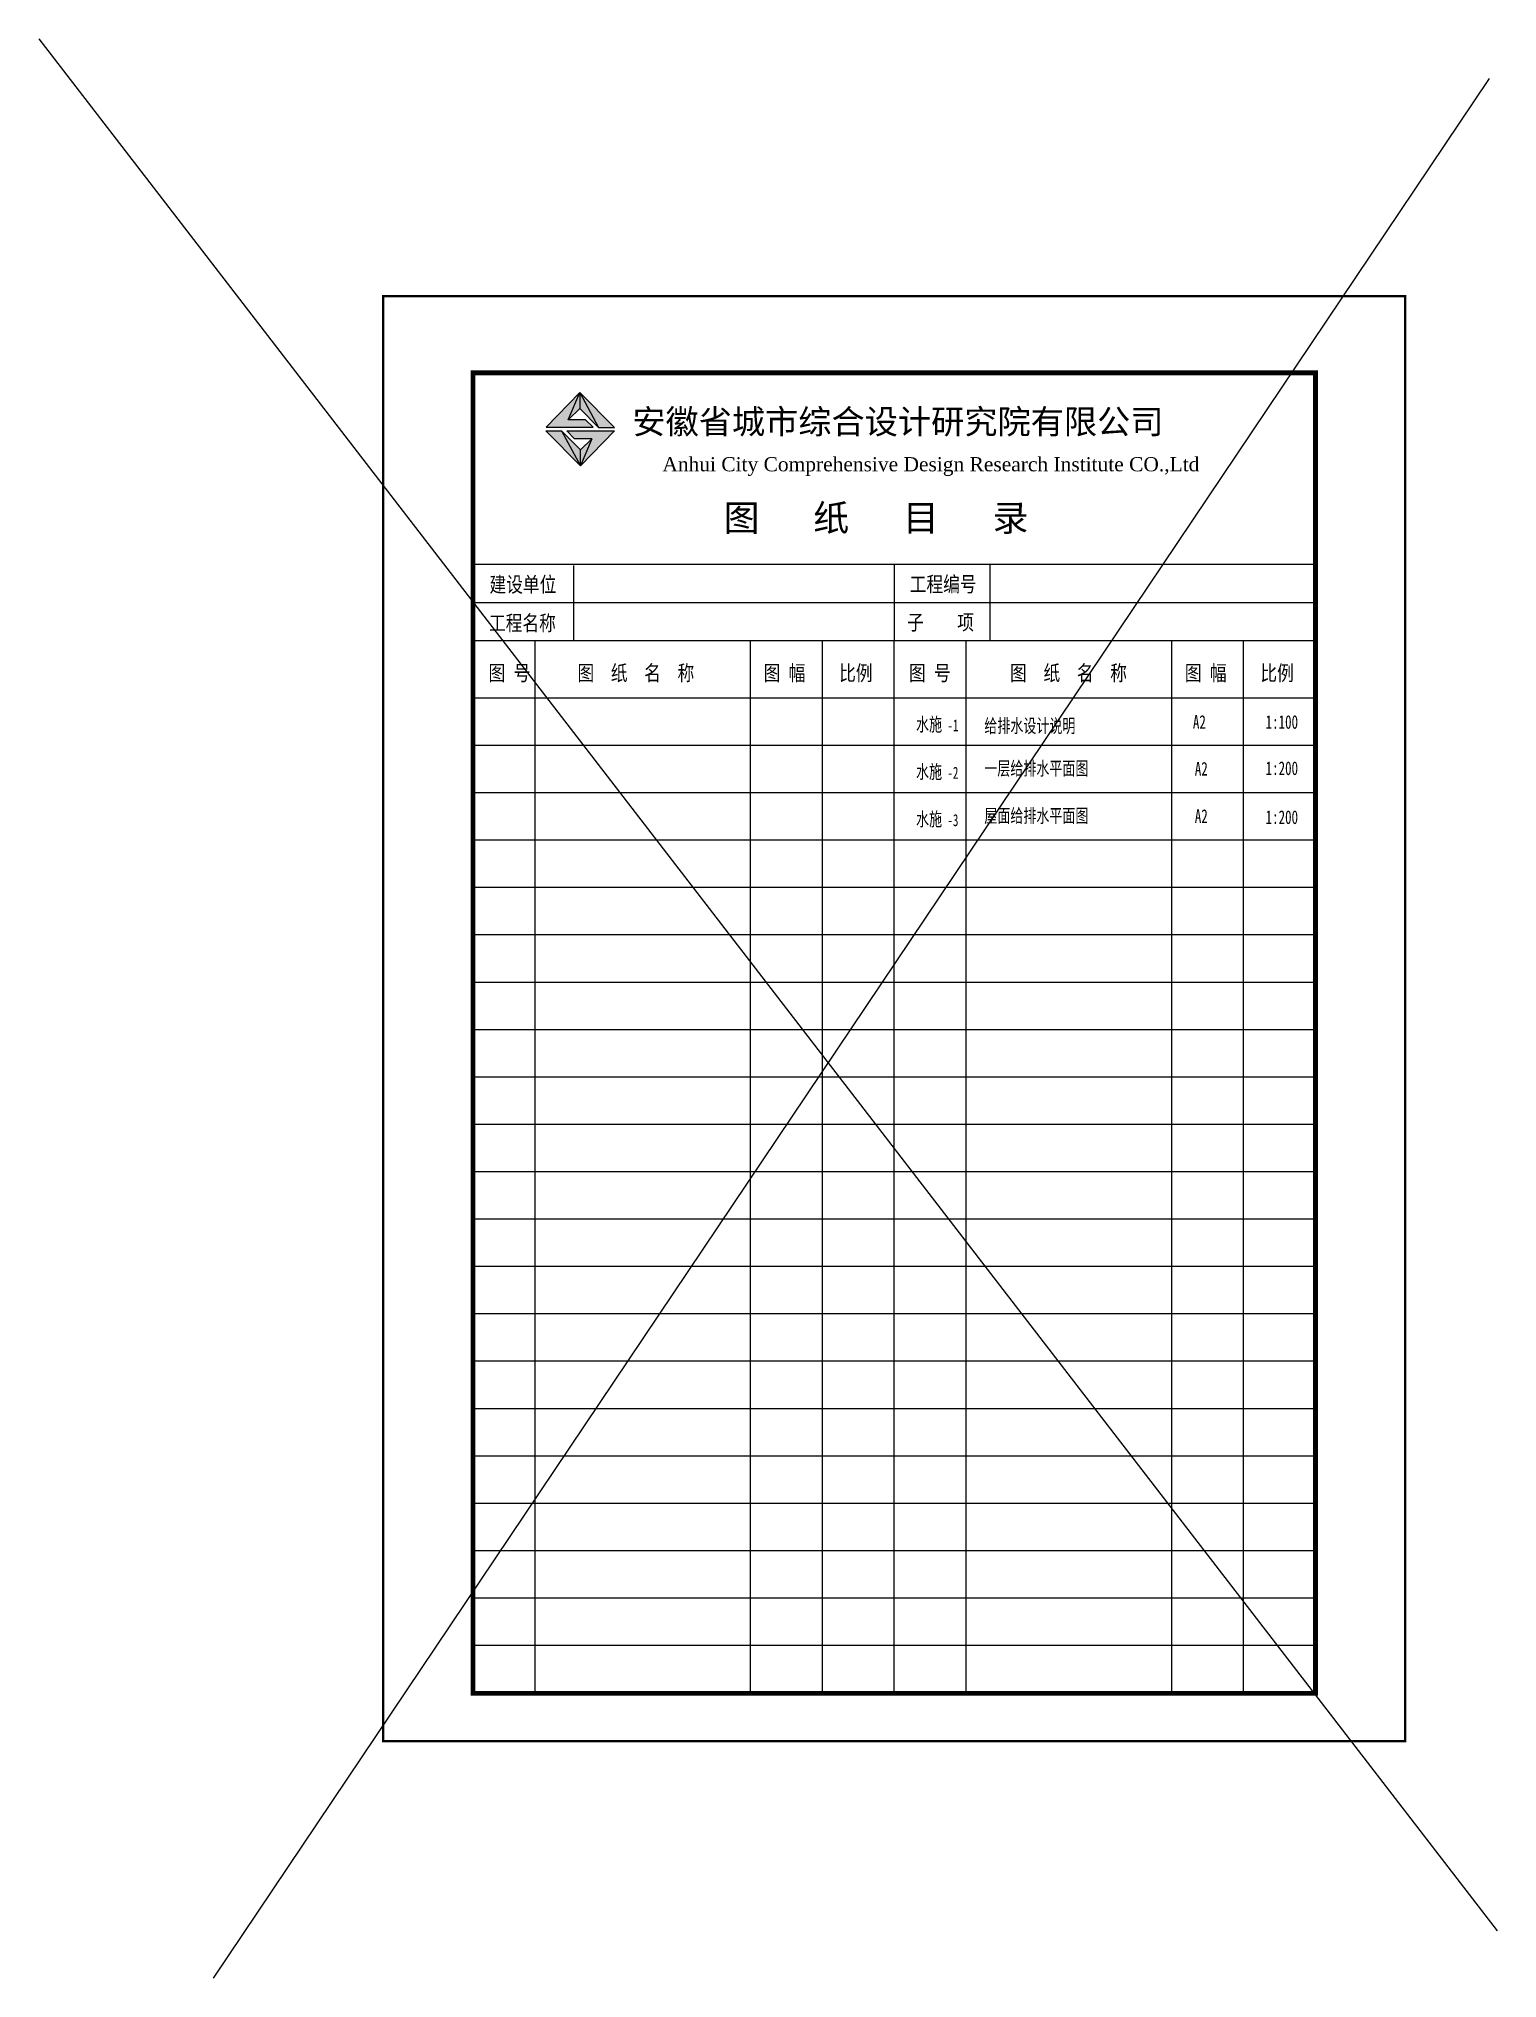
# Model space of a CAD drawing. Extents: x 1680110 to 4798266, y 269661 to 1249705.
# Drawn here: x 2447688 to 2477651, y 686297 to 726160 of the extents above; entities that cross this region are included whole.
import ezdxf

# ---------------------------------------------------------------- set-up
doc = ezdxf.new("R2010")
doc.units = 0
doc.header["$LTSCALE"] = 1000
doc.header["$MEASUREMENT"] = 0
doc.layers.add('A_DE_DETAIL_3', color=144, linetype='Continuous')
doc.layers.add('PUB_TEXT', color=7, linetype='Continuous')
doc.styles.add('-宋体', font='')
doc.styles.add('_SIMPLEX9', font='', dxfattribs={"width": 0.675})
doc.styles.add('GHF', font='times.ttf')
doc.styles.add('宋体', font='')
doc.styles.add('黑体', font='simhei.ttf')
doc.styles.get('-宋体').set_extended_font_data('SimSun')
doc.styles.get('_SIMPLEX9').set_extended_font_data('SimSun')
doc.styles.get('宋体').set_extended_font_data('NSimSun')
pattern_1 = [(0, (1342875.8094, 1206683.179), (1.983867188, 3.967734375), [0, -3.967734375])]

msp = doc.modelspace()

# ---------------------------------------------------------------- texts
at = {"color": 11, "lineweight": 60, "style": '-宋体'}
msp.add_text('图   纸   目   录', height=540.894, dxfattribs=at).set_placement((2461756.7, 716043, 0))
at = {"layer": 'PUB_TEXT'}
for s, height, style, p in [('安徽省城市综合设计研究院有限公司', 500, '黑体', (2459882.3, 718039.9, 0)), ('Anhui City Comprehensive Design Research Institute CO.,Ltd', 291.563, 'GHF', (2460499.4, 717269.6, 0))]:
    msp.add_text(s, height=height, dxfattribs=dict(at, style=style)).set_placement(p)
at = {"layer": 'PUB_TEXT', "color": 11, "style": '-宋体', "width": 0.8}
for s, height, p in [('建设单位', 314.7, (2456947, 714786.3, 0)), ('工程编号', 314.7, (2465580.7, 714792.2, 0)), ('工程名称', 314.7, (2456936.7, 713993, 0)), ('子    项', 314.7, (2465527.8, 714008.3, 0)), ('图 号', 314.7, (2456927.5, 712967.2, 0)), ('   图  纸  名  称', 314.702, (2458240.2, 712967.2, 0)), ('图 幅', 314.7, (2462579.9, 712967.2, 0)), ('比例', 314.7, (2464131.5, 712967.2, 0)), ('图 号', 314.7, (2465565.2, 712967.2, 0)), ('   图  纸  名  称', 314.702, (2467129.1, 712967.2, 0)), ('图 幅', 314.7, (2471234.3, 712967.2, 0)), ('比例', 314.7, (2472785.8, 712967.2, 0))]:
    msp.add_text(s, height=height, dxfattribs=at).set_placement(p)
at = {"layer": 'PUB_TEXT', "lineweight": -3}
for s, height, style, width, p in [('水施', 280.28, '宋体', 0.7, (2465711, 711929.1, 0)), ('-1', 246.65, '_SIMPLEX9', 0.675, (2466354.4, 711923.5, 0)), ('水施', 280.28, '宋体', 0.7, (2465711, 710955.5, 0)), ('-2', 246.65, '_SIMPLEX9', 0.675, (2466354.4, 710949.9, 0)), ('水施', 280.28, '宋体', 0.7, (2465711, 709981.9, 0)), ('-3', 246.65, '_SIMPLEX9', 0.675, (2466354.4, 709976.3, 0))]:
    msp.add_text(s, height=height, dxfattribs=dict(at, style=style, width=width)).set_placement(p)
at = {"layer": 'PUB_TEXT', "style": '宋体', "width": 0.7}
for s, p in [('给排水设计说明', (2467113.8, 711898.1, 0)), ('A2', (2471399.3, 711977.3, 0)), ('1:100', (2472893, 711977.3, 0)), ('一层给排水平面图', (2467113.8, 711023.5, 0)), ('A2', (2471438.3, 711015.9, 0)), ('1:200', (2472893, 711026.9, 0)), ('屋面给排水平面图', (2467113.8, 710050.7, 0)), ('A2', (2471438.3, 710042.3, 0)), ('1:200', (2472893, 710020.8, 0))]:
    msp.add_text(s, height=280.05, dxfattribs=at).set_placement(p)

# ---------------------------------------------------------------- hatches: boundary and pattern name
msp.add_hatch(color=1).paths.add_polyline_path([(2458565, 718329.2), (2458805.9, 718887.9), (2458111.4, 718174.1), (2459078.4, 718174.1), (2458918, 718329.2)])
at = {"layer": 'A_DE_DETAIL_3'}
for color, points in [(41, [(2459185.3, 718171.2), (2459512.7, 718171.2), (2458805.9, 718887.9)]), (41, [(2458424.6, 718102.3), (2458103.5, 718102.3), (2458815.3, 717379.3)]), (1, [(2458535.3, 718104.4), (2458693.2, 717938.7), (2459050.9, 717938.7), (2458815.3, 717379.3), (2459513.2, 718104.4)])]:
    msp.add_hatch(color=color, dxfattribs=at).paths.add_polyline_path(points)
at = {"layer": 'PUB_TEXT'}
h = msp.add_hatch(dxfattribs=at)
h.set_pattern_fill('松散材料', color=256, scale=2.116125, style=0)
h.set_pattern_definition(pattern_1)
h.paths.add_polyline_path([(2458805.9, 718559.4), (2458805.9, 718887.9), (2458565, 718329.2)])
h = msp.add_hatch(dxfattribs=at)
h.set_pattern_fill('松散材料', color=256, scale=2.116125, style=0)
h.set_pattern_definition(pattern_1)
h.paths.add_polyline_path([(2459185.3, 718171.2), (2458805.9, 718887.9), (2458805.9, 718559.4)])
h = msp.add_hatch(dxfattribs=at)
h.set_pattern_fill('松散材料', color=256, scale=2.116125, style=0)
h.set_pattern_definition(pattern_1)
h.paths.add_polyline_path([(2458424.6, 718102.3), (2458815.3, 717379.3), (2458815.3, 717712.5)])
h.paths.add_polyline_path([(2458815.3, 717379.3), (2459050.9, 717938.7), (2458815.3, 717712.5)])

# ---------------------------------------------------------------- linework, layer by layer
for p, q in [((2447687.6, 726159.7), (2477651, 687272.8)), ((2477488.2, 725346.1), (2451270.2, 686296.6)), ((2458565, 718329.2, 0), (2458805.9, 718887.9, 0)), ((2458805.9, 718887.9, 0), (2459185.3, 718171.2, 0)), ((2458815.3, 717379.3, 0), (2458103.5, 718102.3, 0)), ((2458103.5, 718102.3, 0), (2458424.6, 718102.3, 0)), ((2458424.6, 718102.3, 0), (2458815.3, 717379.3, 0)), ((2458535.3, 718104.4, 0), (2459513.2, 718104.4, 0)), ((2458693.2, 717938.7, 0), (2458535.3, 718104.4, 0)), ((2459050.9, 717938.7, 0), (2458693.2, 717938.7, 0)), ((2459513.2, 718104.4, 0), (2458815.3, 717379.3, 0)), ((2459050.9, 717938.7, 0), (2458815.3, 717379.3, 0))]:
    msp.add_line(p, q)
for p, q in [((2458815.3, 717712.5, 0), (2458424.6, 718102.3, 0)), ((2458815.3, 717712.5, 0), (2459050.9, 717938.7, 0)), ((2458815.3, 717379.3, 0), (2458815.3, 717712.5, 0))]:
    msp.add_line(p, q, dxfattribs=at)
at = {"layer": 'PUB_TEXT', "color": 11}
for p, q in [((2456608.3, 715360.7, 0), (2473916.9, 715360.7, 0)), ((2458673.6, 715335.9, 0), (2458673.6, 713787.2, 0)), ((2465262.6, 715360.7, 0), (2465262.6, 713787.2, 0)), ((2467229.5, 715360.7, 0), (2467229.5, 713787.2, 0)), ((2456608.3, 714573.9, 0), (2473916.9, 714573.9, 0)), ((2473916.9, 713787.2, 0), (2456608.3, 713787.2, 0)), ((2457885.1, 692161.2, 0), (2457885.1, 713787.2, 0)), ((2462312.3, 692161.2, 0), (2462312.3, 713787.2, 0)), ((2463787.5, 692161.2, 0), (2463787.5, 713787.2, 0)), ((2465262.6, 692161.2, 0), (2465262.6, 713787.2, 0)), ((2466737.8, 692161.2, 0), (2466737.8, 713787.2, 0)), ((2470966.6, 692161.2, 0), (2470966.6, 713787.2, 0)), ((2472441.8, 692161.2, 0), (2472441.8, 713787.2, 0)), ((2473916.9, 712607, 0), (2456608.3, 712607, 0)), ((2473916.9, 712607, 0), (2456608.3, 712607, 0)), ((2473916.9, 711633.4, 0), (2456608.3, 711633.4, 0)), ((2465262.6, 711633.4, 0), (2456608.3, 711633.4, 0)), ((2465262.6, 711633.4, 0), (2456608.3, 711633.4, 0)), ((2465262.6, 711633.4, 0), (2456608.3, 711633.4, 0)), ((2465262.6, 711633.4, 0), (2456608.3, 711633.4, 0)), ((2473916.9, 710659.8, 0), (2456608.3, 710659.8, 0)), ((2473916.9, 709686.2, 0), (2456608.3, 709686.2, 0)), ((2473916.9, 708712.6, 0), (2456608.3, 708712.6, 0)), ((2473916.9, 707739, 0), (2456608.3, 707739, 0)), ((2473916.9, 706765.4, 0), (2456608.3, 706765.4, 0)), ((2465262.6, 706765.4, 0), (2456608.3, 706765.4, 0)), ((2465262.6, 706765.4, 0), (2456608.3, 706765.4, 0)), ((2465262.6, 706765.4, 0), (2456608.3, 706765.4, 0)), ((2465262.6, 706765.4, 0), (2456608.3, 706765.4, 0)), ((2473916.9, 705791.8, 0), (2456608.3, 705791.8, 0)), ((2473916.9, 704818.2, 0), (2456608.3, 704818.2, 0)), ((2473916.9, 703844.5, 0), (2456608.3, 703844.5, 0)), ((2473916.9, 702870.9, 0), (2456608.3, 702870.9, 0)), ((2473916.9, 701897.3, 0), (2456608.3, 701897.3, 0)), ((2473916.9, 700923.7, 0), (2456608.3, 700923.7, 0)), ((2473916.9, 699950.1, 0), (2456608.3, 699950.1, 0)), ((2473916.9, 698976.5, 0), (2456608.3, 698976.5, 0)), ((2473916.9, 698002.9, 0), (2456608.3, 698002.9, 0)), ((2473916.9, 697029.3, 0), (2456608.3, 697029.3, 0)), ((2473916.9, 696055.7, 0), (2456608.3, 696055.7, 0)), ((2473916.9, 695082.1, 0), (2456608.3, 695082.1, 0)), ((2473916.9, 694108.5, 0), (2456608.3, 694108.5, 0)), ((2473916.9, 693134.8, 0), (2456608.3, 693134.8, 0)), ((2473916.9, 692161.2, 0), (2456608.3, 692161.2, 0)), ((2473916.9, 692161.2, 0), (2456608.3, 692161.2, 0))]:
    msp.add_line(p, q, dxfattribs=at)
at = {"layer": 'PUB_TEXT', "color": 2, "const_width": 49.2, "elevation": 0}
msp.add_lwpolyline([(2454762.6, 720868), (2475762.6, 720868), (2475762.6, 691168), (2454762.6, 691168)], close=True, dxfattribs=at)
at = {"layer": 'PUB_TEXT', "color": 11, "const_width": 98.3, "elevation": 0}
msp.add_lwpolyline([(2456608.3, 692151.4), (2456608.3, 719294.4), (2473916.9, 719294.4), (2473916.9, 692151.4)], close=True, dxfattribs=at)
at = {"layer": 'PUB_TEXT', "elevation": 0}
for points in [[(2458918, 718329.2), (2458565, 718329.2), (2458805.9, 718559.4), (2459185.3, 718171.2), (2459512.7, 718171.2), (2458805.9, 718887.9), (2458111.4, 718174.1), (2459078.4, 718174.1), (2458918, 718329.2)], [(2458805.9, 718887.9), (2458805.9, 718559.4)]]:
    msp.add_lwpolyline(points, dxfattribs=at)

msp.set_redraw_order([(e.dxf.handle, doc.entitydb.next_handle()) for e in msp.query("TEXT MTEXT ATTDEF DIMENSION ARC_DIMENSION")])  # texts and dimensions are drawn at this point

doc.saveas('drawing.dxf')
